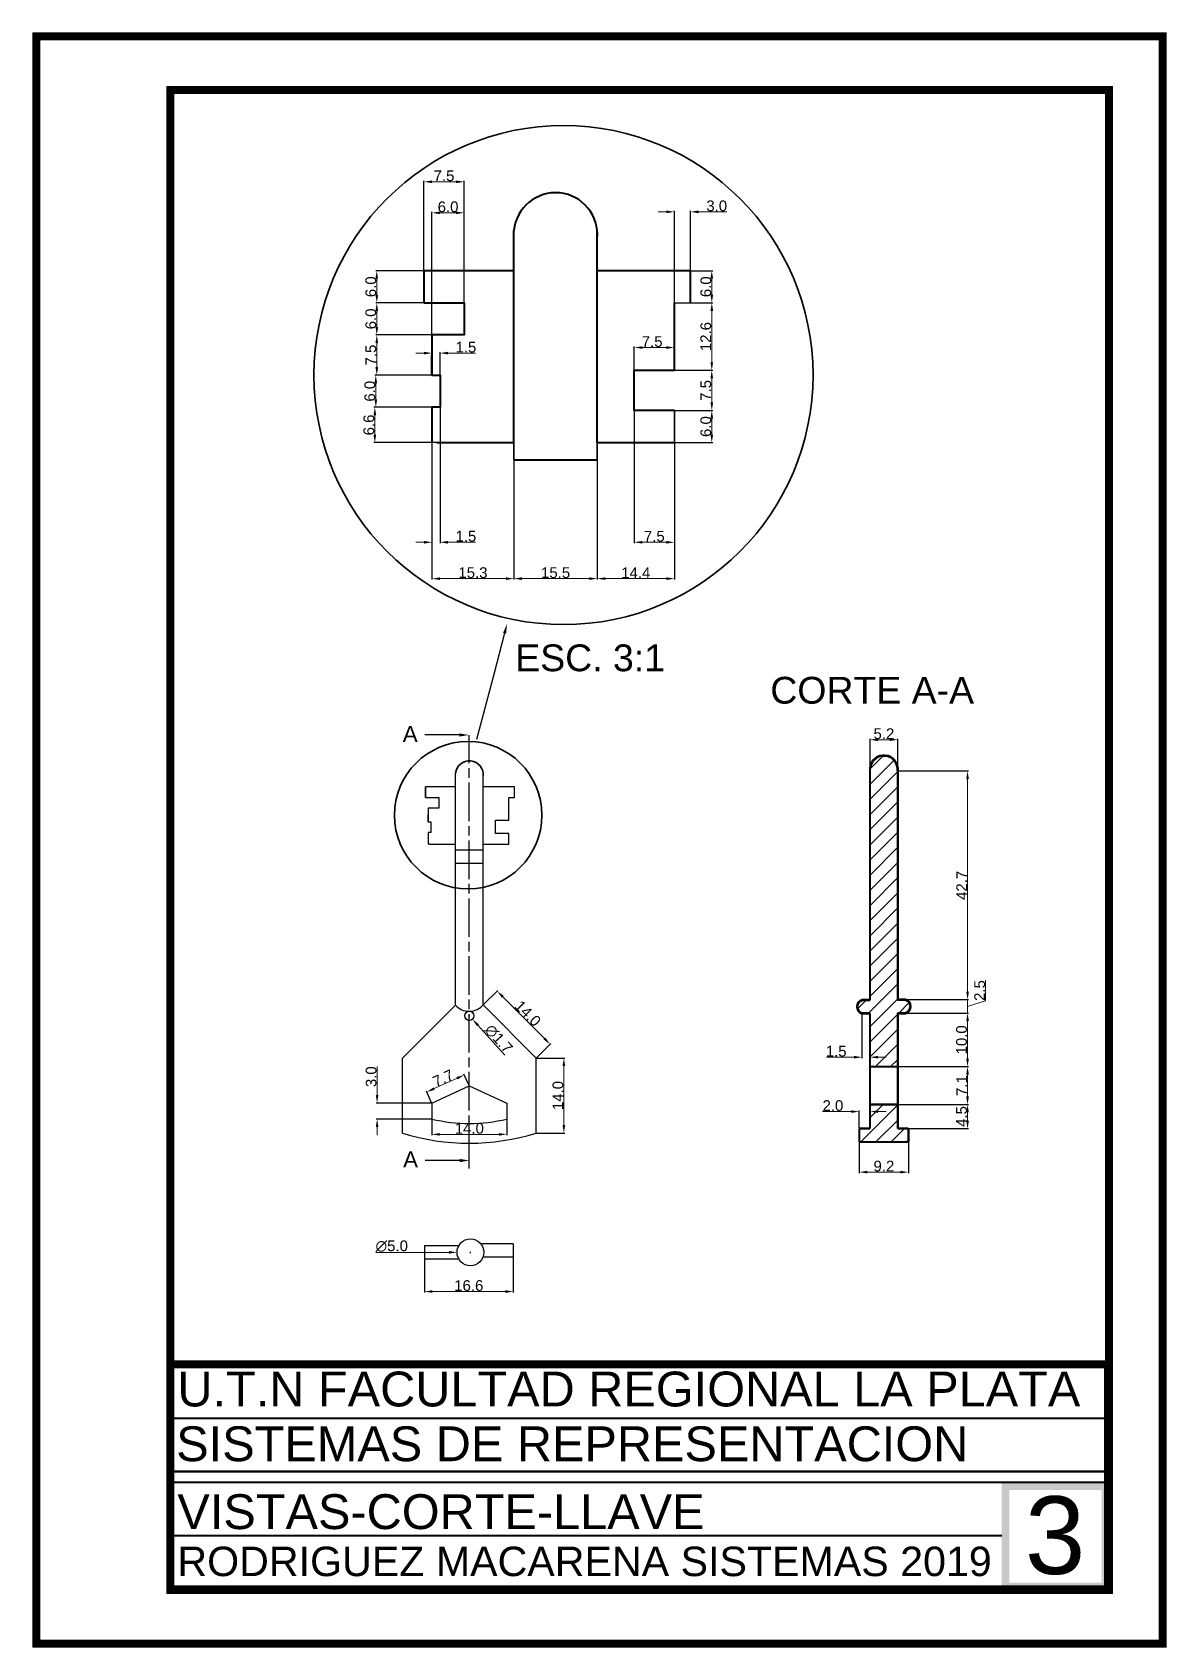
# Model space of a CAD drawing. Header units: inches. Extents: x 273 to 485, y 187 to 489.
import ezdxf
from ezdxf import colors
from ezdxf.entities.mleader import LeaderData, LeaderLine
from ezdxf.math import Vec2, Vec3

# ---------------------------------------------------------------- set-up
doc = ezdxf.new("R2010")
doc.units = ezdxf.units.IN
doc.header["$MEASUREMENT"] = 0
doc.linetypes.add('ACAD_ISO08W100', pattern=[36, 24, -3, 6, -3])
for name, color, linetype, lineweight in [('cota', 210, 'Continuous', 18), ('linea2', 50, 'ACAD_ISO08W100', 20), ('lineasLlave', 80, 'Continuous', 40), ('Marcos y rotulo', 130, 'Continuous', 50), ('sombreado', 50, 'Continuous', 20)]:
    doc.layers.add(name, color=color, linetype=linetype, lineweight=lineweight)
doc.styles.get("Standard").update_dxf_attribs({"font": 'arial.ttf'})
doc.dimstyles.get("Standard").update_dxf_attribs({"dimtxt": 2, "dimasz": 1.5, "dimexe": 0.18, "dimexo": 0.0625, "dimgap": 0.09, "dimtad": 1, "dimdec": 1, "dimzin": 0, "dimdsep": 46, "dimtxsty": 'Standard', "dimcen": 0.09, "dimadec": 0, "dimazin": 0, "dimtfac": 1, "dimtdec": 1, "dimtofl": 0, "dimtmove": 0, "dimatfit": 3, "dimfxl": 1, "dimtolj": 1, "dimtzin": 0, "dimlwd": 20, "dimarcsym": 0})
pattern_1 = [(45, (158.5619, -66.7736), (-1.4142136, 1.4142136), [])]

msp = doc.modelspace()

# ---------------------------------------------------------------- texts
at = {"insert": (363.19, 374.39), "char_height": 5, "attachment_point": 1}
msp.add_mtext_dynamic_manual_height_columns('ESC. 3:1', width=55.978, gutter_width=1, heights=[0], dxfattribs=at)
at = {"ltscale": 0.8, "attachment_point": 1}
for s, insert, char_height, width in [('U.T.N FACULTAD REGIONAL LA PLATA', (300.14, 238.67), 6.5, 229.3275), ('SISTEMAS DE REPRESENTACION', (299.92, 228.45), 6.5, 185.9434), ('VISTAS-CORTE-LLAVE\\P^I', (300.14, 215.78), 6.5, 155.1814), ('\\pxqc;3', (455.34, 215.39), 14.5, 17.2042), ('RODRIGUEZ MACARENA SISTEMAS 2019', (300.14, 206), 5.5, 176.1748)]:
    msp.add_mtext(s, dxfattribs=dict(at, insert=insert, char_height=char_height, width=width))
at = {"layer": 'cota', "char_height": 3, "attachment_point": 1}
for insert in [(342.19, 359.18), (342.26, 279.77)]:
    msp.add_mtext_dynamic_manual_height_columns('\\pxql;A', width=4.1165, gutter_width=1, heights=[0], dxfattribs=dict(at, insert=insert))
at = {"layer": 'Defpoints', "insert": (410.79, 368.34), "char_height": 5, "attachment_point": 1}
msp.add_mtext_dynamic_manual_height_columns('CORTE A-A', width=51.8782, gutter_width=1, heights=[0], dxfattribs=at)

# ---------------------------------------------------------------- blocks, each defined once
blk = doc.blocks.new('*D2')
at = {"layer": 'cota', "color": 0, "lineweight": -2, "transparency": 16777216}
for p, q in [((346.23, 259.65), (346.23, 253.43)), ((362.81, 259.96), (362.81, 253.43))]:
    blk.add_line(p, q, dxfattribs=at)
at = {"layer": 'cota', "color": 0, "lineweight": 20, "transparency": 16777216}
blk.add_line((347.73, 253.61), (361.31, 253.61), dxfattribs=at)
at = {"layer": 'cota', "color": 0, "transparency": 16777216}
for points in [[(347.73, 253.86), (347.73, 253.36), (346.23, 253.61)], [(361.31, 253.86), (361.31, 253.36), (362.81, 253.61)]]:
    blk.add_solid(points, dxfattribs=at)
at = {"layer": 'Defpoints', "color": 0, "transparency": 16777216}
for p in [(346.23, 259.72), (362.81, 260.02), (362.81, 253.61)]:
    blk.add_point(p, dxfattribs=at)
at = {"layer": 'cota', "color": 0, "transparency": 16777216, "insert": (354.52, 254.72), "char_height": 2, "attachment_point": 5}
blk.add_mtext('\\A1;16.6', dxfattribs=at)
blk = doc.blocks.new('*D3')
at = {"layer": 'cota', "color": 0, "lineweight": 20, "transparency": 16777216}
blk.add_line((337.15, 260.91), (350.83, 260.93), dxfattribs=at)
at = {"layer": 'cota', "color": 0, "lineweight": -2, "transparency": 16777216}
for p, q in [((354.74, 260.93), (354.92, 260.93)), ((354.83, 260.84), (354.83, 261.02))]:
    blk.add_line(p, q, dxfattribs=at)
at = {"layer": 'cota', "color": 0, "transparency": 16777216}
blk.add_solid([(350.83, 261.18), (350.83, 260.68), (352.33, 260.93)], dxfattribs=at)
at = {"layer": 'Defpoints', "color": 0, "transparency": 16777216}
for p in [(352.33, 260.93), (357.33, 260.93)]:
    blk.add_point(p, dxfattribs=at)
at = {"layer": 'cota', "color": 0, "transparency": 16777216, "insert": (340.14, 262.08), "char_height": 2, "attachment_point": 5, "rotation": 0.0498}
blk.add_mtext('\\A1;∅5.0', dxfattribs=at)
blk = doc.blocks.new('*D4')
at = {"layer": 'cota', "color": 0, "lineweight": -2, "transparency": 16777216}
for p, q in [((367.16, 297.2), (372.45, 297.2)), ((367.16, 283.2), (372.45, 283.2))]:
    blk.add_line(p, q, dxfattribs=at)
at = {"layer": 'cota', "color": 0, "lineweight": 20, "transparency": 16777216}
blk.add_line((372.27, 284.7), (372.27, 295.7), dxfattribs=at)
at = {"layer": 'cota', "color": 0, "transparency": 16777216}
for points in [[(372.02, 295.7), (372.52, 295.7), (372.27, 297.2)], [(372.02, 284.7), (372.52, 284.7), (372.27, 283.2)]]:
    blk.add_solid(points, dxfattribs=at)
at = {"layer": 'Defpoints', "color": 0, "transparency": 16777216}
for p in [(367.1, 297.2), (372.27, 297.2), (367.1, 283.2)]:
    blk.add_point(p, dxfattribs=at)
at = {"layer": 'cota', "color": 0, "transparency": 16777216, "insert": (371.16, 290.2), "char_height": 2, "attachment_point": 5, "rotation": 90}
blk.add_mtext('\\A1;14.0', dxfattribs=at)
blk = doc.blocks.new('*D5')
at = {"layer": 'cota', "color": 0, "lineweight": 20, "transparency": 16777216}
blk.add_line((348.05, 291.48), (352.32, 293.42), dxfattribs=at)
at = {"layer": 'cota', "color": 0, "lineweight": -2, "transparency": 16777216}
for p, q in [((354.59, 292.05), (353.61, 294.21)), ((347.59, 288.86), (346.61, 291.02))]:
    blk.add_line(p, q, dxfattribs=at)
at = {"layer": 'cota', "color": 0, "transparency": 16777216}
for points in [[(352.21, 293.65), (352.42, 293.19), (353.68, 294.04)], [(347.94, 291.71), (348.15, 291.25), (346.68, 290.86)]]:
    blk.add_solid(points, dxfattribs=at)
at = {"layer": 'Defpoints', "color": 0, "transparency": 16777216}
for p in [(353.68, 294.04), (354.61, 291.99), (347.61, 288.8)]:
    blk.add_point(p, dxfattribs=at)
at = {"layer": 'cota', "color": 0, "transparency": 16777216, "insert": (349.73, 293.44), "char_height": 2, "attachment_point": 5, "rotation": 24.4657}
blk.add_mtext('\\A1;7.7', dxfattribs=at)
blk = doc.blocks.new('*D6')
at = {"layer": 'cota', "color": 0, "lineweight": -2, "transparency": 16777216}
for p, q in [((347.61, 285.74), (347.61, 282.77)), ((361.63, 285.74), (361.63, 282.77))]:
    blk.add_line(p, q, dxfattribs=at)
at = {"layer": 'cota', "color": 0, "lineweight": 20, "transparency": 16777216}
blk.add_line((349.11, 282.95), (360.13, 282.95), dxfattribs=at)
at = {"layer": 'cota', "color": 0, "transparency": 16777216}
for points in [[(349.11, 283.2), (349.11, 282.7), (347.61, 282.95)], [(360.13, 283.2), (360.13, 282.7), (361.63, 282.95)]]:
    blk.add_solid(points, dxfattribs=at)
at = {"layer": 'Defpoints', "color": 0, "transparency": 16777216}
for p in [(347.61, 285.8), (361.63, 285.8), (361.63, 282.95)]:
    blk.add_point(p, dxfattribs=at)
at = {"layer": 'cota', "color": 0, "transparency": 16777216, "insert": (354.62, 284.06), "char_height": 2, "attachment_point": 5}
blk.add_mtext('\\A1;14.0', dxfattribs=at)
blk = doc.blocks.new('*D8')
at = {"layer": 'cota', "color": 0, "lineweight": -2, "transparency": 16777216}
for p, q in [((357.26, 307.16), (359.93, 309.82)), ((367.14, 297.24), (369.82, 299.91))]:
    blk.add_line(p, q, dxfattribs=at)
at = {"layer": 'cota', "color": 0, "lineweight": 20, "transparency": 16777216}
blk.add_line((368.63, 300.84), (360.87, 308.63), dxfattribs=at)
at = {"layer": 'cota', "color": 0, "transparency": 16777216}
for points in [[(361.04, 308.81), (360.69, 308.46), (359.81, 309.7)], [(368.81, 301.02), (368.46, 300.67), (369.69, 299.78)]]:
    blk.add_solid(points, dxfattribs=at)
at = {"layer": 'Defpoints', "color": 0, "transparency": 16777216}
for p in [(359.81, 309.7), (357.22, 307.11), (367.1, 297.2)]:
    blk.add_point(p, dxfattribs=at)
at = {"layer": 'cota', "color": 0, "lineweight": 20, "transparency": 16777216, "insert": (365.54, 305.52), "char_height": 2, "attachment_point": 5, "rotation": 314.9149}
blk.add_mtext('\\A1;14.0', dxfattribs=at)
blk = doc.blocks.new('*D9')
at = {"layer": 'cota', "color": 0, "lineweight": -2, "transparency": 16777216}
for p, q in [((427.4, 281.47), (427.4, 275.72)), ((436.58, 281.47), (436.58, 275.72))]:
    blk.add_line(p, q, dxfattribs=at)
at = {"layer": 'cota', "color": 0, "lineweight": 20, "transparency": 16777216}
blk.add_line((435.08, 275.9), (428.9, 275.9), dxfattribs=at)
at = {"layer": 'cota', "color": 0, "transparency": 16777216}
for points in [[(428.9, 276.15), (428.9, 275.65), (427.4, 275.9)], [(435.08, 276.15), (435.08, 275.65), (436.58, 275.9)]]:
    blk.add_solid(points, dxfattribs=at)
at = {"layer": 'Defpoints', "color": 0, "transparency": 16777216}
for p in [(427.4, 281.53), (436.58, 281.53), (427.4, 275.9)]:
    blk.add_point(p, dxfattribs=at)
at = {"layer": 'cota', "color": 0, "transparency": 16777216, "insert": (431.99, 277.01), "char_height": 2, "attachment_point": 5}
blk.add_mtext('\\A1;9.2', dxfattribs=at)
blk = doc.blocks.new('*D12')
at = {"layer": 'cota', "color": 0, "lineweight": -2, "transparency": 16777216}
for p, q in [((429.4, 351.36), (429.4, 356.79)), ((434.58, 350.84), (434.58, 356.79))]:
    blk.add_line(p, q, dxfattribs=at)
at = {"layer": 'cota', "color": 0, "lineweight": 20, "transparency": 16777216}
blk.add_line((433.08, 356.61), (430.9, 356.61), dxfattribs=at)
at = {"layer": 'cota', "color": 0, "transparency": 16777216}
for points in [[(430.9, 356.86), (430.9, 356.36), (429.4, 356.61)], [(433.08, 356.86), (433.08, 356.36), (434.58, 356.61)]]:
    blk.add_solid(points, dxfattribs=at)
at = {"layer": 'Defpoints', "color": 0, "transparency": 16777216}
for p in [(429.4, 356.61), (429.4, 351.29), (434.58, 350.78)]:
    blk.add_point(p, dxfattribs=at)
at = {"layer": 'cota', "color": 0, "transparency": 16777216, "insert": (431.99, 357.72), "char_height": 2, "attachment_point": 5}
blk.add_mtext('\\A1;5.2', dxfattribs=at)
blk = doc.blocks.new('*D14')
at = {"layer": 'cota', "color": 0, "lineweight": -2, "transparency": 16777216}
for p, q in [((378.49, 411.99), (378.49, 386.49)), ((392.89, 411.99), (392.89, 386.49))]:
    blk.add_line(p, q, dxfattribs=at)
at = {"layer": 'cota', "color": 0, "lineweight": 20, "transparency": 16777216}
blk.add_line((391.39, 386.67), (379.99, 386.67), dxfattribs=at)
at = {"layer": 'cota', "color": 0, "transparency": 16777216}
for points in [[(379.99, 386.92), (379.99, 386.42), (378.49, 386.67)], [(391.39, 386.92), (391.39, 386.42), (392.89, 386.67)]]:
    blk.add_solid(points, dxfattribs=at)
at = {"layer": 'Defpoints', "color": 0, "transparency": 16777216}
for p in [(378.49, 412.05), (392.89, 412.05), (378.49, 386.67)]:
    blk.add_point(p, dxfattribs=at)
at = {"layer": 'cota', "color": 0, "transparency": 16777216, "insert": (385.69, 387.76), "char_height": 2, "attachment_point": 5}
blk.add_mtext('\\A1;14.4', dxfattribs=at)
blk = doc.blocks.new('*D15')
at = {"layer": 'cota', "color": 0, "lineweight": -2, "transparency": 16777216}
for p, q in [((362.95, 408.8), (362.95, 386.49)), ((378.49, 408.8), (378.49, 386.49))]:
    blk.add_line(p, q, dxfattribs=at)
at = {"layer": 'cota', "color": 0, "lineweight": 20, "transparency": 16777216}
blk.add_line((376.99, 386.67), (364.45, 386.67), dxfattribs=at)
at = {"layer": 'cota', "color": 0, "transparency": 16777216}
for points in [[(364.45, 386.92), (364.45, 386.42), (362.95, 386.67)], [(376.99, 386.92), (376.99, 386.42), (378.49, 386.67)]]:
    blk.add_solid(points, dxfattribs=at)
at = {"layer": 'Defpoints', "color": 0, "transparency": 16777216}
for p in [(362.95, 408.86), (378.49, 408.86), (362.95, 386.67)]:
    blk.add_point(p, dxfattribs=at)
at = {"layer": 'cota', "color": 0, "transparency": 16777216, "insert": (370.72, 387.78), "char_height": 2, "attachment_point": 5}
blk.add_mtext('\\A1;15.5', dxfattribs=at)
blk = doc.blocks.new('*D16')
at = {"layer": 'cota', "color": 0, "lineweight": -2, "transparency": 16777216}
for p, q in [((347.65, 432.21), (347.65, 455.13)), ((353.65, 432.21), (353.65, 455.13))]:
    blk.add_line(p, q, dxfattribs=at)
at = {"layer": 'cota', "color": 0, "lineweight": 20, "transparency": 16777216}
blk.add_line((349.15, 454.95), (352.15, 454.95), dxfattribs=at)
at = {"layer": 'cota', "color": 0, "transparency": 16777216}
for points in [[(349.15, 455.2), (349.15, 454.7), (347.65, 454.95)], [(352.15, 455.2), (352.15, 454.7), (353.65, 454.95)]]:
    blk.add_solid(points, dxfattribs=at)
at = {"layer": 'Defpoints', "color": 0, "transparency": 16777216}
for p in [(353.65, 454.95), (347.65, 432.15), (353.65, 432.15)]:
    blk.add_point(p, dxfattribs=at)
at = {"layer": 'cota', "color": 0, "transparency": 16777216, "insert": (350.65, 456.06), "char_height": 2, "attachment_point": 5}
blk.add_mtext('\\A1;6.0', dxfattribs=at)
blk = doc.blocks.new('*D17')
at = {"layer": 'cota', "color": 0, "lineweight": -2, "transparency": 16777216}
for p, q in [((347.59, 432.15), (337.17, 432.15)), ((347.59, 424.65), (337.17, 424.65))]:
    blk.add_line(p, q, dxfattribs=at)
at = {"layer": 'cota', "color": 0, "lineweight": 20, "transparency": 16777216}
blk.add_line((337.35, 426.15), (337.35, 430.65), dxfattribs=at)
at = {"layer": 'cota', "color": 0, "transparency": 16777216}
for points in [[(337.1, 430.65), (337.6, 430.65), (337.35, 432.15)], [(337.1, 426.15), (337.6, 426.15), (337.35, 424.65)]]:
    blk.add_solid(points, dxfattribs=at)
at = {"layer": 'Defpoints', "color": 0, "transparency": 16777216}
for p in [(337.35, 432.15), (347.65, 432.15), (347.65, 424.65)]:
    blk.add_point(p, dxfattribs=at)
at = {"layer": 'cota', "color": 0, "transparency": 16777216, "insert": (336.25, 428.4), "char_height": 2, "attachment_point": 5, "rotation": 90}
blk.add_mtext('\\A1;7.5', dxfattribs=at)
blk = doc.blocks.new('*D18')
at = {"layer": 'cota', "color": 0, "lineweight": -2, "transparency": 16777216}
for p, q in [((346.09, 438.15), (337.17, 438.15)), ((347.59, 432.15), (337.17, 432.15))]:
    blk.add_line(p, q, dxfattribs=at)
at = {"layer": 'cota', "color": 0, "lineweight": 20, "transparency": 16777216}
blk.add_line((337.35, 433.65), (337.35, 436.65), dxfattribs=at)
at = {"layer": 'cota', "color": 0, "transparency": 16777216}
for points in [[(337.1, 436.65), (337.6, 436.65), (337.35, 438.15)], [(337.1, 433.65), (337.6, 433.65), (337.35, 432.15)]]:
    blk.add_solid(points, dxfattribs=at)
at = {"layer": 'Defpoints', "color": 0, "transparency": 16777216}
for p in [(337.35, 438.15), (346.15, 438.15), (347.65, 432.15)]:
    blk.add_point(p, dxfattribs=at)
at = {"layer": 'cota', "color": 0, "transparency": 16777216, "insert": (336.24, 435.15), "char_height": 2, "attachment_point": 5, "rotation": 90}
blk.add_mtext('\\A1;6.0', dxfattribs=at)
blk = doc.blocks.new('*D24')
at = {"layer": 'cota', "color": 0, "lineweight": -2, "transparency": 16777216}
for p, q in [((347.59, 424.65), (336.99, 424.65)), ((347.59, 418.65), (336.99, 418.65))]:
    blk.add_line(p, q, dxfattribs=at)
at = {"layer": 'cota', "color": 0, "lineweight": 20, "transparency": 16777216}
blk.add_line((337.17, 423.15), (337.17, 420.15), dxfattribs=at)
at = {"layer": 'cota', "color": 0, "transparency": 16777216}
for points in [[(336.92, 423.15), (337.42, 423.15), (337.17, 424.65)], [(336.92, 420.15), (337.42, 420.15), (337.17, 418.65)]]:
    blk.add_solid(points, dxfattribs=at)
at = {"layer": 'Defpoints', "color": 0, "transparency": 16777216}
for p in [(347.65, 424.65), (337.17, 418.65), (347.65, 418.65)]:
    blk.add_point(p, dxfattribs=at)
at = {"layer": 'cota', "color": 0, "transparency": 16777216, "insert": (336.06, 421.65), "char_height": 2, "attachment_point": 5, "rotation": 90}
blk.add_mtext('\\A1;6.0', dxfattribs=at)
blk = doc.blocks.new('*D25')
at = {"layer": 'cota', "color": 0, "lineweight": -2, "transparency": 16777216}
for p, q in [((346.09, 444.15), (337.17, 444.15)), ((346.09, 438.15), (337.17, 438.15))]:
    blk.add_line(p, q, dxfattribs=at)
at = {"layer": 'cota', "color": 0, "lineweight": 20, "transparency": 16777216}
blk.add_line((337.35, 439.65), (337.35, 442.65), dxfattribs=at)
at = {"layer": 'cota', "color": 0, "transparency": 16777216}
for points in [[(337.1, 442.65), (337.6, 442.65), (337.35, 444.15)], [(337.1, 439.65), (337.6, 439.65), (337.35, 438.15)]]:
    blk.add_solid(points, dxfattribs=at)
at = {"layer": 'Defpoints', "color": 0, "transparency": 16777216}
for p in [(337.35, 444.15), (346.15, 444.15), (346.15, 438.15)]:
    blk.add_point(p, dxfattribs=at)
at = {"layer": 'cota', "color": 0, "transparency": 16777216, "insert": (336.24, 441.15), "char_height": 2, "attachment_point": 5, "rotation": 90}
blk.add_mtext('\\A1;6.0', dxfattribs=at)
blk = doc.blocks.new('*D26')
at = {"layer": 'cota', "color": 0, "lineweight": -2, "transparency": 16777216}
for p, q in [((347.59, 418.65), (336.81, 418.65)), ((347.59, 412.05), (336.81, 412.05))]:
    blk.add_line(p, q, dxfattribs=at)
at = {"layer": 'cota', "color": 0, "lineweight": 20, "transparency": 16777216}
blk.add_line((336.99, 417.15), (336.99, 413.55), dxfattribs=at)
at = {"layer": 'cota', "color": 0, "transparency": 16777216}
for points in [[(336.74, 417.15), (337.24, 417.15), (336.99, 418.65)], [(336.74, 413.55), (337.24, 413.55), (336.99, 412.05)]]:
    blk.add_solid(points, dxfattribs=at)
at = {"layer": 'Defpoints', "color": 0, "transparency": 16777216}
for p in [(347.65, 418.65), (336.99, 412.05), (347.65, 412.05)]:
    blk.add_point(p, dxfattribs=at)
at = {"layer": 'cota', "color": 0, "transparency": 16777216, "insert": (335.88, 415.35), "char_height": 2, "attachment_point": 5, "rotation": 90}
blk.add_mtext('\\A1;6.6', dxfattribs=at)
blk = doc.blocks.new('*D32')
at = {"layer": 'cota', "color": 0, "lineweight": -2, "transparency": 16777216}
for p, q in [((347.65, 411.99), (347.65, 386.49)), ((362.95, 411.99), (362.95, 386.49))]:
    blk.add_line(p, q, dxfattribs=at)
at = {"layer": 'cota', "color": 0, "lineweight": 20, "transparency": 16777216}
blk.add_line((349.15, 386.67), (361.45, 386.67), dxfattribs=at)
at = {"layer": 'cota', "color": 0, "transparency": 16777216}
for points in [[(349.15, 386.92), (349.15, 386.42), (347.65, 386.67)], [(361.45, 386.92), (361.45, 386.42), (362.95, 386.67)]]:
    blk.add_solid(points, dxfattribs=at)
at = {"layer": 'Defpoints', "color": 0, "transparency": 16777216}
for p in [(347.65, 412.05), (362.95, 412.05), (362.95, 386.67)]:
    blk.add_point(p, dxfattribs=at)
at = {"layer": 'cota', "color": 0, "transparency": 16777216, "insert": (355.3, 387.78), "char_height": 2, "attachment_point": 5}
blk.add_mtext('\\A1;15.3', dxfattribs=at)
blk = doc.blocks.new('*D33')
at = {"layer": 'cota', "color": 0, "lineweight": -2, "transparency": 16777216}
for p, q in [((347.65, 418.59), (347.65, 393.28)), ((349.15, 418.59), (349.15, 393.28))]:
    blk.add_line(p, q, dxfattribs=at)
at = {"layer": 'cota', "color": 0, "lineweight": 20, "transparency": 16777216}
for p, q in [((346.15, 393.46), (344.65, 393.46)), ((350.65, 393.46), (355.8, 393.46))]:
    blk.add_line(p, q, dxfattribs=at)
at = {"layer": 'cota', "color": 0, "transparency": 16777216}
for points in [[(346.15, 393.71), (346.15, 393.21), (347.65, 393.46)], [(350.65, 393.71), (350.65, 393.21), (349.15, 393.46)]]:
    blk.add_solid(points, dxfattribs=at)
at = {"layer": 'Defpoints', "color": 0, "transparency": 16777216}
for p in [(347.65, 418.65), (349.15, 418.65), (349.15, 393.46)]:
    blk.add_point(p, dxfattribs=at)
at = {"layer": 'cota', "color": 0, "transparency": 16777216, "insert": (353.98, 394.58), "char_height": 2, "attachment_point": 5}
blk.add_mtext('\\A1;1.5', dxfattribs=at)
blk = doc.blocks.new('*D35')
at = {"layer": 'cota', "color": 0, "lineweight": -2, "transparency": 16777216}
for p, q in [((354.55, 305.07), (354.73, 305.07)), ((354.64, 304.98), (354.64, 305.16))]:
    blk.add_line(p, q, dxfattribs=at)
at = {"layer": 'cota', "color": 0, "lineweight": 20, "transparency": 16777216}
blk.add_line((361.23, 297.76), (356.21, 303.33), dxfattribs=at)
at = {"layer": 'cota', "color": 0, "transparency": 16777216}
blk.add_solid([(356.4, 303.49), (356.03, 303.16), (355.21, 304.44)], dxfattribs=at)
at = {"layer": 'Defpoints', "color": 0, "transparency": 16777216}
for p in [(354.07, 305.7), (355.21, 304.44)]:
    blk.add_point(p, dxfattribs=at)
at = {"layer": 'cota', "color": 0, "transparency": 16777216, "insert": (360.09, 300.77), "char_height": 2, "attachment_point": 5, "rotation": 312.037}
blk.add_mtext('\\A1;∅1.7', dxfattribs=at)
blk = doc.blocks.new('*D36')
at = {"layer": 'cota', "color": 0, "lineweight": -2, "transparency": 16777216}
for p, q in [((392.95, 418.05), (400.05, 418.05)), ((392.95, 412.05), (400.05, 412.05))]:
    blk.add_line(p, q, dxfattribs=at)
at = {"layer": 'cota', "color": 0, "lineweight": 20, "transparency": 16777216}
blk.add_line((399.87, 413.55), (399.87, 416.55), dxfattribs=at)
at = {"layer": 'cota', "color": 0, "transparency": 16777216}
for points in [[(399.62, 416.55), (400.12, 416.55), (399.87, 418.05)], [(399.62, 413.55), (400.12, 413.55), (399.87, 412.05)]]:
    blk.add_solid(points, dxfattribs=at)
at = {"layer": 'Defpoints', "color": 0, "transparency": 16777216}
for p in [(392.89, 418.05), (399.87, 418.05), (392.89, 412.05)]:
    blk.add_point(p, dxfattribs=at)
at = {"layer": 'cota', "color": 0, "transparency": 16777216, "insert": (398.76, 415.05), "char_height": 2, "attachment_point": 5, "rotation": 90}
blk.add_mtext('\\A1;6.0', dxfattribs=at)
blk = doc.blocks.new('*D37')
at = {"layer": 'cota', "color": 0, "lineweight": -2, "transparency": 16777216}
for p, q in [((392.95, 425.55), (400.05, 425.55)), ((392.95, 418.05), (400.05, 418.05))]:
    blk.add_line(p, q, dxfattribs=at)
at = {"layer": 'cota', "color": 0, "lineweight": 20, "transparency": 16777216}
blk.add_line((399.87, 419.55), (399.87, 424.05), dxfattribs=at)
at = {"layer": 'cota', "color": 0, "transparency": 16777216}
for points in [[(399.62, 424.05), (400.12, 424.05), (399.87, 425.55)], [(399.62, 419.55), (400.12, 419.55), (399.87, 418.05)]]:
    blk.add_solid(points, dxfattribs=at)
at = {"layer": 'Defpoints', "color": 0, "transparency": 16777216}
for p in [(392.89, 425.55), (399.87, 425.55), (392.89, 418.05)]:
    blk.add_point(p, dxfattribs=at)
at = {"layer": 'cota', "color": 0, "transparency": 16777216, "insert": (398.76, 421.8), "char_height": 2, "attachment_point": 5, "rotation": 90}
blk.add_mtext('\\A1;7.5', dxfattribs=at)
blk = doc.blocks.new('*D38')
at = {"layer": 'cota', "color": 0, "lineweight": -2, "transparency": 16777216}
for p, q in [((392.95, 438.15), (400.05, 438.15)), ((392.95, 425.55), (400.05, 425.55))]:
    blk.add_line(p, q, dxfattribs=at)
at = {"layer": 'cota', "color": 0, "lineweight": 20, "transparency": 16777216}
blk.add_line((399.87, 427.05), (399.87, 436.65), dxfattribs=at)
at = {"layer": 'cota', "color": 0, "transparency": 16777216}
for points in [[(399.62, 436.65), (400.12, 436.65), (399.87, 438.15)], [(399.62, 427.05), (400.12, 427.05), (399.87, 425.55)]]:
    blk.add_solid(points, dxfattribs=at)
at = {"layer": 'Defpoints', "color": 0, "transparency": 16777216}
for p in [(392.89, 438.15), (399.87, 438.15), (392.89, 425.55)]:
    blk.add_point(p, dxfattribs=at)
at = {"layer": 'cota', "color": 0, "transparency": 16777216, "insert": (398.76, 431.85), "char_height": 2, "attachment_point": 5, "rotation": 90}
blk.add_mtext('\\A1;12.6', dxfattribs=at)
blk = doc.blocks.new('*D39')
at = {"layer": 'cota', "color": 0, "lineweight": -2, "transparency": 16777216}
for p, q in [((395.95, 444.15), (400.05, 444.15)), ((392.95, 438.15), (400.05, 438.15))]:
    blk.add_line(p, q, dxfattribs=at)
at = {"layer": 'cota', "color": 0, "lineweight": 20, "transparency": 16777216}
blk.add_line((399.87, 439.65), (399.87, 442.65), dxfattribs=at)
at = {"layer": 'cota', "color": 0, "transparency": 16777216}
for points in [[(399.62, 442.65), (400.12, 442.65), (399.87, 444.15)], [(399.62, 439.65), (400.12, 439.65), (399.87, 438.15)]]:
    blk.add_solid(points, dxfattribs=at)
at = {"layer": 'Defpoints', "color": 0, "transparency": 16777216}
for p in [(395.89, 444.15), (399.87, 444.15), (392.89, 438.15)]:
    blk.add_point(p, dxfattribs=at)
at = {"layer": 'cota', "color": 0, "transparency": 16777216, "insert": (398.76, 441.15), "char_height": 2, "attachment_point": 5, "rotation": 90}
blk.add_mtext('\\A1;6.0', dxfattribs=at)
blk = doc.blocks.new('*D40')
at = {"layer": 'cota', "color": 0, "lineweight": -2, "transparency": 16777216}
for p, q in [((385.39, 417.99), (385.39, 393.28)), ((392.89, 417.99), (392.89, 393.28))]:
    blk.add_line(p, q, dxfattribs=at)
at = {"layer": 'cota', "color": 0, "lineweight": 20, "transparency": 16777216}
blk.add_line((391.39, 393.46), (386.89, 393.46), dxfattribs=at)
at = {"layer": 'cota', "color": 0, "transparency": 16777216}
for points in [[(386.89, 393.71), (386.89, 393.21), (385.39, 393.46)], [(391.39, 393.71), (391.39, 393.21), (392.89, 393.46)]]:
    blk.add_solid(points, dxfattribs=at)
at = {"layer": 'Defpoints', "color": 0, "transparency": 16777216}
for p in [(385.39, 418.05), (392.89, 418.05), (385.39, 393.46)]:
    blk.add_point(p, dxfattribs=at)
at = {"layer": 'cota', "color": 0, "transparency": 16777216, "insert": (389.14, 394.57), "char_height": 2, "attachment_point": 5}
blk.add_mtext('\\A1;7.5', dxfattribs=at)
blk = doc.blocks.new('*D41')
at = {"layer": 'cota', "color": 0, "lineweight": -2, "transparency": 16777216}
for p, q in [((385.39, 425.61), (385.39, 429.98)), ((392.89, 425.61), (392.89, 429.98))]:
    blk.add_line(p, q, dxfattribs=at)
at = {"layer": 'cota', "color": 0, "lineweight": 20, "transparency": 16777216}
blk.add_line((391.39, 429.8), (386.89, 429.8), dxfattribs=at)
at = {"layer": 'cota', "color": 0, "transparency": 16777216}
for points in [[(386.89, 430.05), (386.89, 429.55), (385.39, 429.8)], [(391.39, 430.05), (391.39, 429.55), (392.89, 429.8)]]:
    blk.add_solid(points, dxfattribs=at)
at = {"layer": 'Defpoints', "color": 0, "transparency": 16777216}
for p in [(385.39, 429.8), (385.39, 425.55), (392.89, 425.55)]:
    blk.add_point(p, dxfattribs=at)
at = {"layer": 'cota', "color": 0, "transparency": 16777216, "insert": (388.74, 430.91), "char_height": 2, "attachment_point": 5}
blk.add_mtext('\\A1;7.5', dxfattribs=at)
blk = doc.blocks.new('*D42')
at = {"layer": 'cota', "color": 0, "lineweight": -2, "transparency": 16777216}
for p, q in [((392.89, 438.21), (392.89, 455.31)), ((395.89, 438.21), (395.89, 455.31))]:
    blk.add_line(p, q, dxfattribs=at)
at = {"layer": 'cota', "color": 0, "lineweight": 20, "transparency": 16777216}
for p, q in [((391.39, 455.13), (389.89, 455.13)), ((397.39, 455.13), (402.7, 455.13))]:
    blk.add_line(p, q, dxfattribs=at)
at = {"layer": 'cota', "color": 0, "transparency": 16777216}
for points in [[(391.39, 455.38), (391.39, 454.88), (392.89, 455.13)], [(397.39, 455.38), (397.39, 454.88), (395.89, 455.13)]]:
    blk.add_solid(points, dxfattribs=at)
at = {"layer": 'Defpoints', "color": 0, "transparency": 16777216}
for p in [(395.89, 455.13), (392.89, 438.15), (395.89, 438.15)]:
    blk.add_point(p, dxfattribs=at)
at = {"layer": 'cota', "color": 0, "transparency": 16777216, "insert": (400.79, 456.24), "char_height": 2, "attachment_point": 5}
blk.add_mtext('\\A1;3.0', dxfattribs=at)
blk = doc.blocks.new('*D43')
at = {"layer": 'cota', "color": 0, "lineweight": -2, "transparency": 16777216}
for p, q in [((346.15, 438.21), (346.15, 460.92)), ((353.65, 438.21), (353.65, 460.92))]:
    blk.add_line(p, q, dxfattribs=at)
at = {"layer": 'cota', "color": 0, "lineweight": 20, "transparency": 16777216}
blk.add_line((347.65, 460.74), (352.15, 460.74), dxfattribs=at)
at = {"layer": 'cota', "color": 0, "transparency": 16777216}
for points in [[(347.65, 460.99), (347.65, 460.49), (346.15, 460.74)], [(352.15, 460.99), (352.15, 460.49), (353.65, 460.74)]]:
    blk.add_solid(points, dxfattribs=at)
at = {"layer": 'Defpoints', "color": 0, "transparency": 16777216}
for p in [(353.65, 460.74), (346.15, 438.15), (353.65, 438.15)]:
    blk.add_point(p, dxfattribs=at)
at = {"layer": 'cota', "color": 0, "transparency": 16777216, "insert": (349.9, 461.85), "char_height": 2, "attachment_point": 5}
blk.add_mtext('\\A1;7.5', dxfattribs=at)
blk = doc.blocks.new('*D44')
at = {"layer": 'cota', "color": 0, "lineweight": 20, "transparency": 16777216}
for p, q in [((346.15, 428.76), (344.65, 428.76)), ((350.65, 428.76), (355.8, 428.76))]:
    blk.add_line(p, q, dxfattribs=at)
at = {"layer": 'cota', "color": 0, "lineweight": -2, "transparency": 16777216}
for p, q in [((347.65, 424.71), (347.65, 428.94)), ((349.15, 424.71), (349.15, 428.94))]:
    blk.add_line(p, q, dxfattribs=at)
at = {"layer": 'cota', "color": 0, "transparency": 16777216}
for points in [[(346.15, 429.01), (346.15, 428.51), (347.65, 428.76)], [(350.65, 429.01), (350.65, 428.51), (349.15, 428.76)]]:
    blk.add_solid(points, dxfattribs=at)
at = {"layer": 'Defpoints', "color": 0, "transparency": 16777216}
for p in [(349.15, 428.76), (347.65, 424.65), (349.15, 424.65)]:
    blk.add_point(p, dxfattribs=at)
at = {"layer": 'cota', "color": 0, "transparency": 16777216, "insert": (353.98, 429.87), "char_height": 2, "attachment_point": 5}
blk.add_mtext('\\A1;1.5', dxfattribs=at)
blk = doc.blocks.new('*D46')
at = {"layer": 'cota', "color": 0, "lineweight": -2, "transparency": 16777216}
for p, q in [((434.64, 288.53), (447.78, 288.53)), ((434.64, 284.03), (447.78, 284.03))]:
    blk.add_line(p, q, dxfattribs=at)
at = {"layer": 'cota', "color": 0, "lineweight": 20, "transparency": 16777216}
blk.add_line((447.6, 285.53), (447.6, 287.03), dxfattribs=at)
at = {"layer": 'cota', "color": 0, "transparency": 16777216}
for points in [[(447.35, 287.03), (447.85, 287.03), (447.6, 288.53)], [(447.35, 285.53), (447.85, 285.53), (447.6, 284.03)]]:
    blk.add_solid(points, dxfattribs=at)
at = {"layer": 'Defpoints', "color": 0, "transparency": 16777216}
for p in [(434.58, 288.53), (447.6, 288.53), (434.58, 284.03)]:
    blk.add_point(p, dxfattribs=at)
at = {"layer": 'cota', "color": 0, "transparency": 16777216, "insert": (446.49, 286.28), "char_height": 2, "attachment_point": 5, "rotation": 90}
blk.add_mtext('\\A1;4.5', dxfattribs=at)
blk = doc.blocks.new('*D47')
at = {"layer": 'cota', "color": 0, "lineweight": -2, "transparency": 16777216}
for p, q in [((434.64, 295.59), (447.78, 295.59)), ((434.64, 288.53), (447.78, 288.53))]:
    blk.add_line(p, q, dxfattribs=at)
at = {"layer": 'cota', "color": 0, "lineweight": 20, "transparency": 16777216}
blk.add_line((447.6, 290.03), (447.6, 294.09), dxfattribs=at)
at = {"layer": 'cota', "color": 0, "transparency": 16777216}
for points in [[(447.35, 294.09), (447.85, 294.09), (447.6, 295.59)], [(447.35, 290.03), (447.85, 290.03), (447.6, 288.53)]]:
    blk.add_solid(points, dxfattribs=at)
at = {"layer": 'Defpoints', "color": 0, "transparency": 16777216}
for p in [(434.58, 295.59), (447.6, 295.59), (434.58, 288.53)]:
    blk.add_point(p, dxfattribs=at)
at = {"layer": 'cota', "color": 0, "transparency": 16777216, "insert": (446.51, 292.06), "char_height": 2, "attachment_point": 5, "rotation": 90}
blk.add_mtext('\\A1;7.1', dxfattribs=at)
blk = doc.blocks.new('*D51')
at = {"layer": 'cota', "color": 0, "lineweight": 20, "transparency": 16777216}
for p, q in [((425.9, 287.2), (420.56, 287.2)), ((430.9, 287.2), (432.4, 287.2))]:
    blk.add_line(p, q, dxfattribs=at)
at = {"layer": 'cota', "color": 0, "lineweight": -2, "transparency": 16777216}
for p, q in [((427.4, 284.09), (427.4, 287.38)), ((429.4, 284.09), (429.4, 287.38))]:
    blk.add_line(p, q, dxfattribs=at)
at = {"layer": 'cota', "color": 0, "transparency": 16777216}
for points in [[(425.9, 287.45), (425.9, 286.95), (427.4, 287.2)], [(430.9, 287.45), (430.9, 286.95), (429.4, 287.2)]]:
    blk.add_solid(points, dxfattribs=at)
at = {"layer": 'Defpoints', "color": 0, "transparency": 16777216}
for p in [(427.4, 287.2), (427.4, 284.03), (429.4, 284.03)]:
    blk.add_point(p, dxfattribs=at)
at = {"layer": 'cota', "color": 0, "transparency": 16777216, "insert": (422.48, 288.31), "char_height": 2, "attachment_point": 5}
blk.add_mtext('\\A1;2.0', dxfattribs=at)
blk = doc.blocks.new('*D52')
at = {"layer": 'cota', "color": 0, "lineweight": 20, "transparency": 16777216}
for p, q in [((337.41, 290.3), (337.41, 295.62)), ((337.41, 284.3), (337.41, 282.8))]:
    blk.add_line(p, q, dxfattribs=at)
at = {"layer": 'cota', "color": 0, "lineweight": -2, "transparency": 16777216}
for p, q in [((347.55, 288.8), (337.23, 288.8)), ((347.55, 285.8), (337.23, 285.8))]:
    blk.add_line(p, q, dxfattribs=at)
at = {"layer": 'cota', "color": 0, "transparency": 16777216}
for points in [[(337.16, 290.3), (337.66, 290.3), (337.41, 288.8)], [(337.16, 284.3), (337.66, 284.3), (337.41, 285.8)]]:
    blk.add_solid(points, dxfattribs=at)
at = {"layer": 'Defpoints', "color": 0, "transparency": 16777216}
for p in [(337.41, 288.8), (347.61, 288.8), (347.61, 285.8)]:
    blk.add_point(p, dxfattribs=at)
at = {"layer": 'cota', "color": 0, "transparency": 16777216, "insert": (336.3, 293.71), "char_height": 2, "attachment_point": 5, "rotation": 90}
blk.add_mtext('\\A1;3.0', dxfattribs=at)
blk = doc.blocks.new('*D54')
at = {"layer": 'cota', "color": 0, "lineweight": -2, "transparency": 16777216}
for p, q in [((434.64, 305.59), (447.78, 305.59)), ((434.64, 295.59), (447.78, 295.59))]:
    blk.add_line(p, q, dxfattribs=at)
at = {"layer": 'cota', "color": 0, "lineweight": 20, "transparency": 16777216}
blk.add_line((447.6, 297.09), (447.6, 304.09), dxfattribs=at)
at = {"layer": 'cota', "color": 0, "transparency": 16777216}
for points in [[(447.35, 304.09), (447.85, 304.09), (447.6, 305.59)], [(447.35, 297.09), (447.85, 297.09), (447.6, 295.59)]]:
    blk.add_solid(points, dxfattribs=at)
at = {"layer": 'Defpoints', "color": 0, "transparency": 16777216}
for p in [(434.58, 305.59), (447.6, 305.59), (434.58, 295.59)]:
    blk.add_point(p, dxfattribs=at)
at = {"layer": 'cota', "color": 0, "transparency": 16777216, "insert": (446.49, 300.59), "char_height": 2, "attachment_point": 5, "rotation": 90}
blk.add_mtext('\\A1;10.0', dxfattribs=at)
blk = doc.blocks.new('*D55')
at = {"layer": 'cota', "color": 0, "lineweight": 20, "transparency": 16777216}
for p, q in [((447.6, 309.59), (447.6, 311.09)), ((450.98, 307.85), (450.98, 311.72)), ((447.6, 305.59), (447.6, 308.09)), ((447.6, 306.84), (450.98, 307.85)), ((447.6, 304.09), (447.6, 302.59))]:
    blk.add_line(p, q, dxfattribs=at)
at = {"layer": 'cota', "color": 0, "lineweight": -2, "transparency": 16777216}
for p, q in [((434.59, 308.09), (447.78, 308.09)), ((434.64, 305.59), (447.78, 305.59))]:
    blk.add_line(p, q, dxfattribs=at)
at = {"layer": 'cota', "color": 0, "transparency": 16777216}
for points in [[(447.35, 309.59), (447.85, 309.59), (447.6, 308.09)], [(447.35, 304.09), (447.85, 304.09), (447.6, 305.59)]]:
    blk.add_solid(points, dxfattribs=at)
at = {"layer": 'Defpoints', "color": 0, "transparency": 16777216}
for p in [(434.53, 308.09), (447.6, 308.09), (434.58, 305.59)]:
    blk.add_point(p, dxfattribs=at)
at = {"layer": 'cota', "color": 0, "transparency": 16777216, "insert": (449.87, 309.79), "char_height": 2, "attachment_point": 5, "rotation": 90}
blk.add_mtext('\\A1;2.5', dxfattribs=at)
blk = doc.blocks.new('*D56')
at = {"layer": 'cota', "color": 0, "lineweight": -2, "transparency": 16777216}
for p, q in [((434.64, 350.78), (447.78, 350.78)), ((434.59, 308.09), (447.78, 308.09))]:
    blk.add_line(p, q, dxfattribs=at)
at = {"layer": 'cota', "color": 0, "lineweight": 20, "transparency": 16777216}
blk.add_line((447.6, 309.59), (447.6, 349.28), dxfattribs=at)
at = {"layer": 'cota', "color": 0, "transparency": 16777216}
for points in [[(447.35, 349.28), (447.85, 349.28), (447.6, 350.78)], [(447.35, 309.59), (447.85, 309.59), (447.6, 308.09)]]:
    blk.add_solid(points, dxfattribs=at)
at = {"layer": 'Defpoints', "color": 0, "transparency": 16777216}
for p in [(434.58, 350.78), (447.6, 350.78), (434.53, 308.09)]:
    blk.add_point(p, dxfattribs=at)
at = {"layer": 'cota', "color": 0, "transparency": 16777216, "insert": (446.51, 329.43), "char_height": 2, "attachment_point": 5, "rotation": 90}
blk.add_mtext('\\A1;42.7', dxfattribs=at)
blk = doc.blocks.new('*D57')
at = {"layer": 'cota', "color": 0, "lineweight": -2, "transparency": 16777216}
for p, q in [((427.9, 305.47), (427.9, 297.17)), ((429.4, 305.47), (429.4, 297.17))]:
    blk.add_line(p, q, dxfattribs=at)
at = {"layer": 'cota', "color": 0, "lineweight": 20, "transparency": 16777216}
for p, q in [((426.4, 297.35), (421.26, 297.35)), ((430.9, 297.35), (432.4, 297.35))]:
    blk.add_line(p, q, dxfattribs=at)
at = {"layer": 'cota', "color": 0, "transparency": 16777216}
for points in [[(426.4, 297.6), (426.4, 297.1), (427.9, 297.35)], [(430.9, 297.6), (430.9, 297.1), (429.4, 297.35)]]:
    blk.add_solid(points, dxfattribs=at)
at = {"layer": 'Defpoints', "color": 0, "transparency": 16777216}
for p in [(427.9, 305.53), (429.4, 305.53), (427.9, 297.35)]:
    blk.add_point(p, dxfattribs=at)
at = {"layer": 'cota', "color": 0, "transparency": 16777216, "insert": (423.08, 298.46), "char_height": 2, "attachment_point": 5}
blk.add_mtext('\\A1;1.5', dxfattribs=at)

# ---------------------------------------------------------------- dimensions: what is measured, and where the dimension line sits
at = {"layer": 'cota'}
for base, p1, p2, picture, middle in [((353.65, 460.74), (346.15, 438.15), (353.65, 438.15), '*D43', (349.9, 461.85)), ((353.65, 454.95), (347.65, 432.15), (353.65, 432.15), '*D16', (350.65, 456.06)), ((395.89, 455.13), (392.89, 438.15), (395.89, 438.15), '*D42', (400.79, 456.24)), ((349.15, 428.76), (347.65, 424.65), (349.15, 424.65), '*D44', (353.98, 429.87)), ((349.15, 393.46), (347.65, 418.65), (349.15, 418.65), '*D33', (353.98, 394.58)), ((385.39, 393.46), (392.89, 418.05), (385.39, 418.05), '*D40', (389.14, 394.57)), ((362.95, 386.67), (347.65, 412.05), (362.95, 412.05), '*D32', (355.3, 387.78)), ((378.49, 386.67), (392.89, 412.05), (378.49, 412.05), '*D14', (385.69, 387.76)), ((362.95, 386.67), (378.49, 408.86), (362.95, 408.86), '*D15', (370.72, 387.78)), ((429.4, 356.61), (434.58, 350.78), (429.4, 351.29), '*D12', (431.99, 357.72)), ((427.9, 297.35), (429.4, 305.53), (427.9, 305.53), '*D57', (423.08, 298.46)), ((427.4, 287.2), (429.4, 284.03), (427.4, 284.03), '*D51', (422.48, 288.31)), ((427.4, 275.9), (436.58, 281.53), (427.4, 281.53), '*D9', (431.99, 277.01))]:
    dim = msp.add_linear_dim(base=base, p1=p1, p2=p2, dimstyle='Standard', dxfattribs=at)
    dim.commit()
    dim.dimension.update_dxf_attribs({"geometry": picture, "text_midpoint": middle})
for base, p1, p2, picture, middle in [((337.35, 444.15), (346.15, 438.15), (346.15, 444.15), '*D25', (336.24, 441.15)), ((337.35, 438.15), (347.65, 432.15), (346.15, 438.15), '*D18', (336.24, 435.15)), ((337.35, 432.15), (347.65, 424.65), (347.65, 432.15), '*D17', (336.25, 428.4)), ((337.17, 418.65), (347.65, 424.65), (347.65, 418.65), '*D24', (336.06, 421.65)), ((336.99, 412.05), (347.65, 418.65), (347.65, 412.05), '*D26', (335.88, 415.35)), ((399.87, 418.05), (392.89, 412.05), (392.89, 418.05), '*D36', (398.76, 415.05)), ((447.6, 305.59), (434.58, 295.59), (434.58, 305.59), '*D54', (446.49, 300.59)), ((337.41, 288.8), (347.61, 285.8), (347.61, 288.8), '*D52', (336.3, 293.71)), ((447.6, 288.53), (434.58, 284.03), (434.58, 288.53), '*D46', (446.49, 286.28))]:
    dim = msp.add_linear_dim(base=base, p1=p1, p2=p2, angle=90, dimstyle='Standard', dxfattribs=at)
    dim.commit()
    dim.dimension.update_dxf_attribs({"geometry": picture, "text_midpoint": middle})
for base, p1, p2, override, picture, middle in [((399.87, 444.15), (392.89, 438.15), (395.89, 444.15), {"dimtmove": 1}, '*D39', (398.76, 441.15)), ((399.87, 438.15), (392.89, 425.55), (392.89, 438.15), {"dimtmove": 1}, '*D38', (398.76, 431.85)), ((399.87, 425.55), (392.89, 418.05), (392.89, 425.55), {"dimtmove": 1}, '*D37', (398.76, 421.8)), ((447.6, 350.78), (434.53, 308.09), (434.58, 350.78), {"dimtmove": 1}, '*D56', (446.51, 329.43)), ((447.6, 308.09), (434.58, 305.59), (434.53, 308.09), {"dimtmove": 1}, '*D55', (449.87, 307.94)), ((372.27, 297.2), (367.1, 283.2), (367.1, 297.2), {"dimdec": 1, "dimsd1": 0}, '*D4', (371.16, 290.2)), ((447.6, 295.59), (434.58, 288.53), (434.58, 295.59), {"dimtmove": 1}, '*D47', (446.51, 292.06))]:
    dim = msp.add_linear_dim(base=base, p1=p1, p2=p2, angle=90, dimstyle='Standard', override=override, dxfattribs=at)
    dim.commit()
    dim.dimension.update_dxf_attribs({"geometry": picture, "text_midpoint": middle})
dim = msp.add_linear_dim(base=(385.39, 429.8), p1=(392.89, 425.55), p2=(385.39, 425.55), dimstyle='Standard', dxfattribs=at)
dim.commit()
dim.dimension.update_dxf_attribs({"geometry": '*D41', "text_midpoint": (388.74, 429.8), "dimtype": 160})
at = {"layer": 'cota', "lineweight": 20}
dim = msp.add_aligned_dim(p1=(367.1, 297.2), p2=(357.22, 307.11), distance=-3.66, dimstyle='Standard', dxfattribs=at)
dim.commit()
dim.dimension.update_dxf_attribs({"geometry": '*D8', "text_midpoint": (365.54, 305.52)})
at = {"layer": 'cota'}
dim = msp.add_diameter_dim_2p(p1=(354.07, 305.7), p2=(355.21, 304.44), dimstyle='Standard', dxfattribs=at)
dim.commit()
dim.dimension.update_dxf_attribs({"geometry": '*D35', "text_midpoint": (360.09, 300.77)})
dim = msp.add_aligned_dim(p1=(347.61, 288.8), p2=(354.61, 291.99), distance=2.26, dimstyle='Standard', override={"dimdec": 1, "dimsd1": 0}, dxfattribs=at)
dim.commit()
dim.dimension.update_dxf_attribs({"geometry": '*D5', "text_midpoint": (349.73, 293.44)})
for base, p1, p2, override, picture, middle in [((361.63, 282.95), (347.61, 285.8), (361.63, 285.8), {"dimdec": 1, "dimsd1": 0}, '*D6', (354.62, 284.06)), ((362.81, 253.61), (346.23, 259.72), (362.81, 260.02), {"dimdec": 1}, '*D2', (354.52, 254.72))]:
    dim = msp.add_linear_dim(base=base, p1=p1, p2=p2, dimstyle='Standard', override=override, dxfattribs=at)
    dim.commit()
    dim.dimension.update_dxf_attribs({"geometry": picture, "text_midpoint": middle})
dim = msp.add_diameter_dim_2p(p1=(357.33, 260.93), p2=(352.33, 260.93), dimstyle='Standard', override={"dimdec": 1, "dimsd1": 0}, dxfattribs=at)
dim.commit()
dim.dimension.update_dxf_attribs({"geometry": '*D3', "text_midpoint": (340.15, 260.92), "dimtype": 163})

# ---------------------------------------------------------------- hatches: boundary and pattern name
at = {"ltscale": 0.8}
h = msp.add_hatch(color=4, dxfattribs=at)
h.dxf.hatch_style = 1
h.paths.add_polyline_path([(453.98, 198.01), (473.8, 198.01), (473.8, 217.96), (453.98, 217.96)])
h.paths.add_polyline_path([(455.4, 216.55), (472.6, 216.55), (472.6, 199.3), (455.4, 199.3)], flags=16)
at = {"layer": 'sombreado'}
h = msp.add_hatch(dxfattribs=at)
h.set_pattern_fill('ANSI31', color=256, scale=16)
h.set_pattern_definition(pattern_1)
h.paths.add_polyline_path([(434.58, 338.09), (434.58, 348.79), (434.58, 350.78, 1), (429.4, 351.29), (429.4, 348.79), (429.4, 338.03), (429.4, 308.02), (427.96, 308.02, 0.56714), (427.96, 305.52), (429.4, 305.52), (429.4, 295.59), (434.58, 295.59), (434.58, 305.59), (436.08, 305.59, 0.56714), (436.08, 308.09), (434.58, 308.09)])
h = msp.add_hatch(dxfattribs=at)
h.set_pattern_fill('ANSI31', color=256, scale=16)
h.set_pattern_definition(pattern_1)
h.paths.add_polyline_path([(429.4, 284.03), (427.4, 284.03), (427.4, 281.53), (436.58, 281.53), (436.58, 284.03), (434.58, 284.03), (434.58, 288.53), (429.4, 288.53)])

# ---------------------------------------------------------------- linework, layer by layer
at = {"lineweight": 35}
for centre, radius in [((372.2, 424.67), 46.57), ((354.4, 342.52), 13.76)]:
    msp.add_circle(centre, radius, dxfattribs=at)
at = {"layer": 'linea2', "lineweight": 25, "ltscale": 0.3}
msp.add_lwpolyline([(354.61, 276.6), (354.61, 357.48)], dxfattribs=at)
at = {"layer": 'lineasLlave', "lineweight": 40, "ltscale": 3}
for points in [[(362.95, 444.15), (362.95, 451.65)], [(378.49, 444.15), (378.49, 451.65)], [(362.95, 444.15), (346.15, 444.15)], [(346.15, 444.15), (346.15, 438.15)], [(362.95, 411.86), (362.95, 444.15)], [(395.89, 438.15), (395.89, 444.15), (395.89, 444.15), (378.49, 444.15)], [(378.49, 412.05), (378.49, 444.15)], [(346.15, 438.15), (353.65, 438.15), (353.65, 438.15), (353.65, 432.15), (353.65, 432.15), (347.65, 432.15), (347.65, 432.15), (347.65, 424.65), (347.65, 428.4)], [(392.89, 425.55), (392.89, 438.15)], [(385.39, 418.05), (385.39, 425.55)], [(385.39, 425.55), (392.89, 425.55)], [(347.65, 424.65), (349.15, 424.65), (349.15, 418.65), (347.65, 418.65), (347.65, 412.05)], [(392.89, 418.05), (385.39, 418.05)], [(348.55, 412.05), (362.95, 412.05)], [(378.49, 412.05), (392.89, 412.05)], [(362.95, 408.86), (378.49, 408.86)]]:
    msp.add_lwpolyline(points, dxfattribs=at)
at = {"layer": 'lineasLlave', "lineweight": 25, "ltscale": 3}
for points in [[(362.95, 444.15), (346.15, 444.15)], [(362.95, 408.86), (362.95, 411.86)], [(378.49, 408.86), (378.49, 412.05)], [(352.04, 337.05), (352.04, 347.81)], [(357.22, 337.11), (357.22, 347.81)], [(362.02, 337.11), (362.02, 339.11)]]:
    msp.add_lwpolyline(points, dxfattribs=at)
at = {"layer": 'lineasLlave', "lineweight": 30, "ltscale": 3}
for points in [[(392.89, 438.15), (395.89, 438.15)], [(392.89, 412.05), (392.89, 418.05)], [(348.55, 412.05), (347.65, 412.05)], [(352.04, 347.81), (352.04, 350.31)], [(357.22, 347.81), (357.22, 350.31)], [(352.04, 347.81), (346.44, 347.81)], [(352.04, 347.81), (346.44, 347.81)], [(363.02, 345.81), (363.02, 347.81), (363.02, 347.81), (357.22, 347.81)], [(346.44, 345.81), (348.94, 345.81), (348.94, 345.81), (348.94, 343.81), (348.94, 343.81), (346.94, 343.81), (346.94, 343.81), (346.94, 341.31), (346.94, 342.56)], [(362.02, 341.61), (362.02, 345.81)], [(362.02, 345.81), (363.02, 345.81)], [(346.94, 341.31), (347.44, 341.31), (347.44, 339.31), (346.94, 339.31), (346.94, 337.11)], [(359.52, 339.11), (359.52, 341.61)], [(359.52, 341.61), (362.02, 341.61)], [(362.02, 339.11), (359.52, 339.11)], [(347.24, 337.11), (346.94, 337.11)], [(347.24, 337.11), (352.04, 337.11)], [(352.04, 307.05), (352.04, 337.05)], [(352.04, 336.05), (357.22, 336.05)], [(357.22, 307.11), (357.22, 337.11)], [(357.22, 337.11), (362.02, 337.11)], [(352.04, 333.55), (357.22, 333.55)], [(342.12, 297.17), (342.12, 297.17), (352.04, 307.05)], [(342.12, 283.17), (342.12, 297.17), (342.12, 297.17)], [(367.1, 283.2), (367.1, 297.2), (367.1, 297.2)], [(347.61, 288.8), (354.62, 291.99), (361.63, 288.8)], [(347.61, 288.8), (347.61, 285.8)], [(361.63, 288.8), (361.63, 285.8)]]:
    msp.add_lwpolyline(points, dxfattribs=at)
at = {"layer": 'lineasLlave', "lineweight": 53, "ltscale": 3, "const_width": 0.4}
for points in [[(429.4, 351.29), (429.4, 348.79)], [(434.58, 350.78), (434.58, 348.79)], [(429.4, 338.03), (429.4, 348.79)], [(434.58, 338.09), (434.58, 348.79)], [(429.4, 308.02), (429.4, 338.03)], [(434.58, 308.09), (434.58, 338.09)], [(429.4, 305.53), (429.4, 295.53)], [(434.58, 305.59), (434.58, 295.59)], [(434.58, 295.59), (429.4, 295.59)], [(434.58, 295.53), (434.58, 288.53)], [(429.4, 288.53), (434.58, 288.53)], [(429.4, 288.53), (429.4, 284.03)], [(434.58, 288.53), (434.58, 284.03)], [(429.4, 284.03), (427.4, 284.03)], [(427.4, 284.03), (427.4, 281.53)], [(436.58, 284.03), (436.58, 281.53)], [(427.4, 281.53), (436.58, 281.53)]]:
    msp.add_lwpolyline(points, dxfattribs=at)
at = {"layer": 'lineasLlave', "lineweight": 35, "ltscale": 3}
msp.add_lwpolyline([(346.44, 347.81), (346.44, 345.81)], dxfattribs=at)
at = {"layer": 'lineasLlave', "lineweight": 53}
for points in [[(429.4, 308.02), (427.9, 308.02)], [(434.53, 308.09), (436.03, 308.09)], [(429.4, 305.53), (427.9, 305.53)], [(434.53, 305.6), (436.03, 305.6)]]:
    msp.add_lwpolyline(points, dxfattribs=at)
at = {"layer": 'lineasLlave', "lineweight": 30}
for points in [[(367.1, 297.2), (357.22, 307.11)], [(362.81, 262.52), (356.78, 262.52)], [(362.81, 262.52), (362.81, 260.02)], [(346.23, 262.22), (352.66, 262.22)], [(346.23, 262.22), (346.23, 259.72)], [(346.23, 259.72), (352.66, 259.72)], [(362.81, 260.02), (357.16, 260.02)]]:
    msp.add_lwpolyline(points, dxfattribs=at)
at = {"layer": 'lineasLlave', "lineweight": 40, "const_width": 0.4}
msp.add_lwpolyline([(429.4, 295.53), (429.4, 288.53)], dxfattribs=at)
at = {"layer": 'lineasLlave', "const_width": 0.4}
msp.add_lwpolyline([(434.58, 284.03), (436.58, 284.03)], dxfattribs=at)
at = {"layer": 'lineasLlave', "lineweight": 30, "ltscale": 3}
msp.add_circle((354.64, 305.07), 0.847, dxfattribs=at)
at = {"layer": 'lineasLlave', "lineweight": 30}
msp.add_circle((354.83, 260.93), 2.5, dxfattribs=at)
at = {"layer": 'lineasLlave', "lineweight": 40, "ltscale": 3}
msp.add_arc((370.72, 450.88), 7.81, 354.3013, 174.3013, dxfattribs=at)
at = {"layer": 'lineasLlave', "lineweight": 53, "ltscale": 3}
msp.add_arc((431.99, 351.04), 2.6, 354.3013, 174.3013, dxfattribs=at)
at = {"layer": 'lineasLlave', "lineweight": 35, "ltscale": 3}
msp.add_arc((354.63, 350.06), 2.6, 354.3013, 174.3013, dxfattribs=at)
at = {"layer": 'lineasLlave', "lineweight": 53}
for centre, start, end in [((428.29, 306.77), 107.2581, 252.7419), ((435.65, 306.84), 287.2581, 72.7419)]:
    msp.add_arc(centre, 1.3, start, end, dxfattribs=at)
at = {"layer": 'lineasLlave', "lineweight": 30, "ltscale": 3}
for centre, radius, start, end in [((354.6, 309.38), 3.46, 222.237, 319.1469), ((354.62, 315.66), 30.67, 256.7902, 283.2098), ((354.56, 323.74), 42.44, 252.9615, 287.1904)]:
    msp.add_arc(centre, radius, start, end, dxfattribs=at)
at = {"layer": 'Marcos y rotulo', "lineweight": 40}
msp.add_line((298.8, 230.01), (473.86, 230.01), dxfattribs=at)
at = {"layer": 'Marcos y rotulo'}
for p, q in [((298.8, 220.01), (473.8, 220)), ((298.8, 218.01), (473.8, 217.99)), ((298.78, 208.01), (453.98, 208.05))]:
    msp.add_line(p, q, dxfattribs=at)
at = {"layer": 'Marcos y rotulo', "const_width": 1.5}
for points in [[(273.81, 187.89), (484.01, 187.89), (484.01, 487.89), (273.81, 487.89)], [(474.01, 477.89), (298.81, 477.89), (298.81, 197.89), (474.01, 197.89)], [(298.8, 198.01), (473.8, 198.01), (473.8, 240.01), (298.8, 240.01)]]:
    msp.add_lwpolyline(points, close=True, dxfattribs=at)

msp.set_redraw_order([(e.dxf.handle, doc.entitydb.next_handle()) for e in msp.query("TEXT MTEXT ATTDEF DIMENSION ARC_DIMENSION")])  # texts and dimensions are drawn at this point

# ---------------------------------------------------------------- leaders
at = {"layer": 'cota'}
ml = msp.add_multileader_mtext('Standard', dxfattribs=at)
ml.set_content('', color=256)
ml.set_leader_properties()
ml.build(insert=Vec2(0, 0))
ml.multileader.update_dxf_attribs({"dogleg_length": 0.36, "arrow_head_size": 1.8, "scale": 10})
ctx = ml.context
ctx.base_point, ctx.scale, ctx.char_height, ctx.arrow_head_size, ctx.landing_gap_size, ctx.plane_origin, ctx.plane_x_axis, ctx.plane_y_axis = Vec3(355.51, 354.91), 10, 1.8, 1.8, 0.9, Vec3(360.43, 373.54), Vec3(0.255147, 0.966902), Vec3(-0.966902, 0.255147)
ctx.text_align_type = 2
notes = []
notes.append((ctx, [(0, (1, 1, 0), (359.24, 369.05), (-0.255147, -0.966902), 12.83, [(0, [(361.66, 378.22)], 0, [])])]))
ctx.mtext.insert, ctx.mtext.text_direction, ctx.mtext.rotation, ctx.mtext.alignment, ctx.mtext.flow_direction = Vec3(354.87, 356.01), Vec3(0.255147, 0.966902), 1.312797, 3, 5
ml = msp.add_multileader_mtext('Standard', dxfattribs=at)
ml.set_content('', color=256)
ml.set_leader_properties()
ml.build(insert=Vec2(0, 0))
ml.multileader.update_dxf_attribs({"dogleg_length": 0.36, "arrow_head_size": 1.8, "scale": 10})
ctx = ml.context
ctx.base_point, ctx.scale, ctx.char_height, ctx.arrow_head_size, ctx.landing_gap_size, ctx.plane_origin = Vec3(344.51, 357.49), 10, 1.8, 1.8, 0.9, Vec3(354.55, 357.49)
ctx.text_align_type = 2
notes.append((ctx, [(0, (1, 1, 0), (349.91, 357.49), (-1, 0), 3.6, [(0, [(354.55, 357.49)], 0, [])])]))
ctx.mtext.insert, ctx.mtext.alignment, ctx.mtext.flow_direction = Vec3(345.41, 358.39), 3, 5
ml = msp.add_multileader_mtext('Standard', dxfattribs=at)
ml.set_content('', color=256)
ml.set_leader_properties()
ml.build(insert=Vec2(0, 0))
ml.multileader.update_dxf_attribs({"dogleg_length": 0.36, "arrow_head_size": 1.8, "scale": 10})
ctx = ml.context
ctx.base_point, ctx.scale, ctx.char_height, ctx.arrow_head_size, ctx.landing_gap_size, ctx.plane_origin = Vec3(344.57, 278.07), 10, 1.8, 1.8, 0.9, Vec3(354.61, 278.07)
ctx.text_align_type = 2
notes.append((ctx, [(0, (1, 1, 0), (349.97, 278.07), (-1, 0), 3.6, [(0, [(354.61, 278.07)], 0, [])])]))
ctx.mtext.insert, ctx.mtext.alignment, ctx.mtext.flow_direction = Vec3(345.47, 278.97), 3, 5
for ctx, leaders in notes:
    for number, flags, end, landing, length, lines in leaders:
        leader = LeaderData()
        leader.index, (leader.has_last_leader_line, leader.has_dogleg_vector, leader.attachment_direction) = number, flags
        leader.last_leader_point, leader.dogleg_vector, leader.dogleg_length = Vec3(end), Vec3(landing), length
        for number, points, colour, breaks in lines:
            line = LeaderLine()
            line.index, line.vertices, line.color, line.breaks = number, Vec3.list(points), colors.encode_raw_color(colour), breaks
            leader.lines.append(line)
        ctx.leaders.append(leader)

doc.saveas('drawing.dxf')
